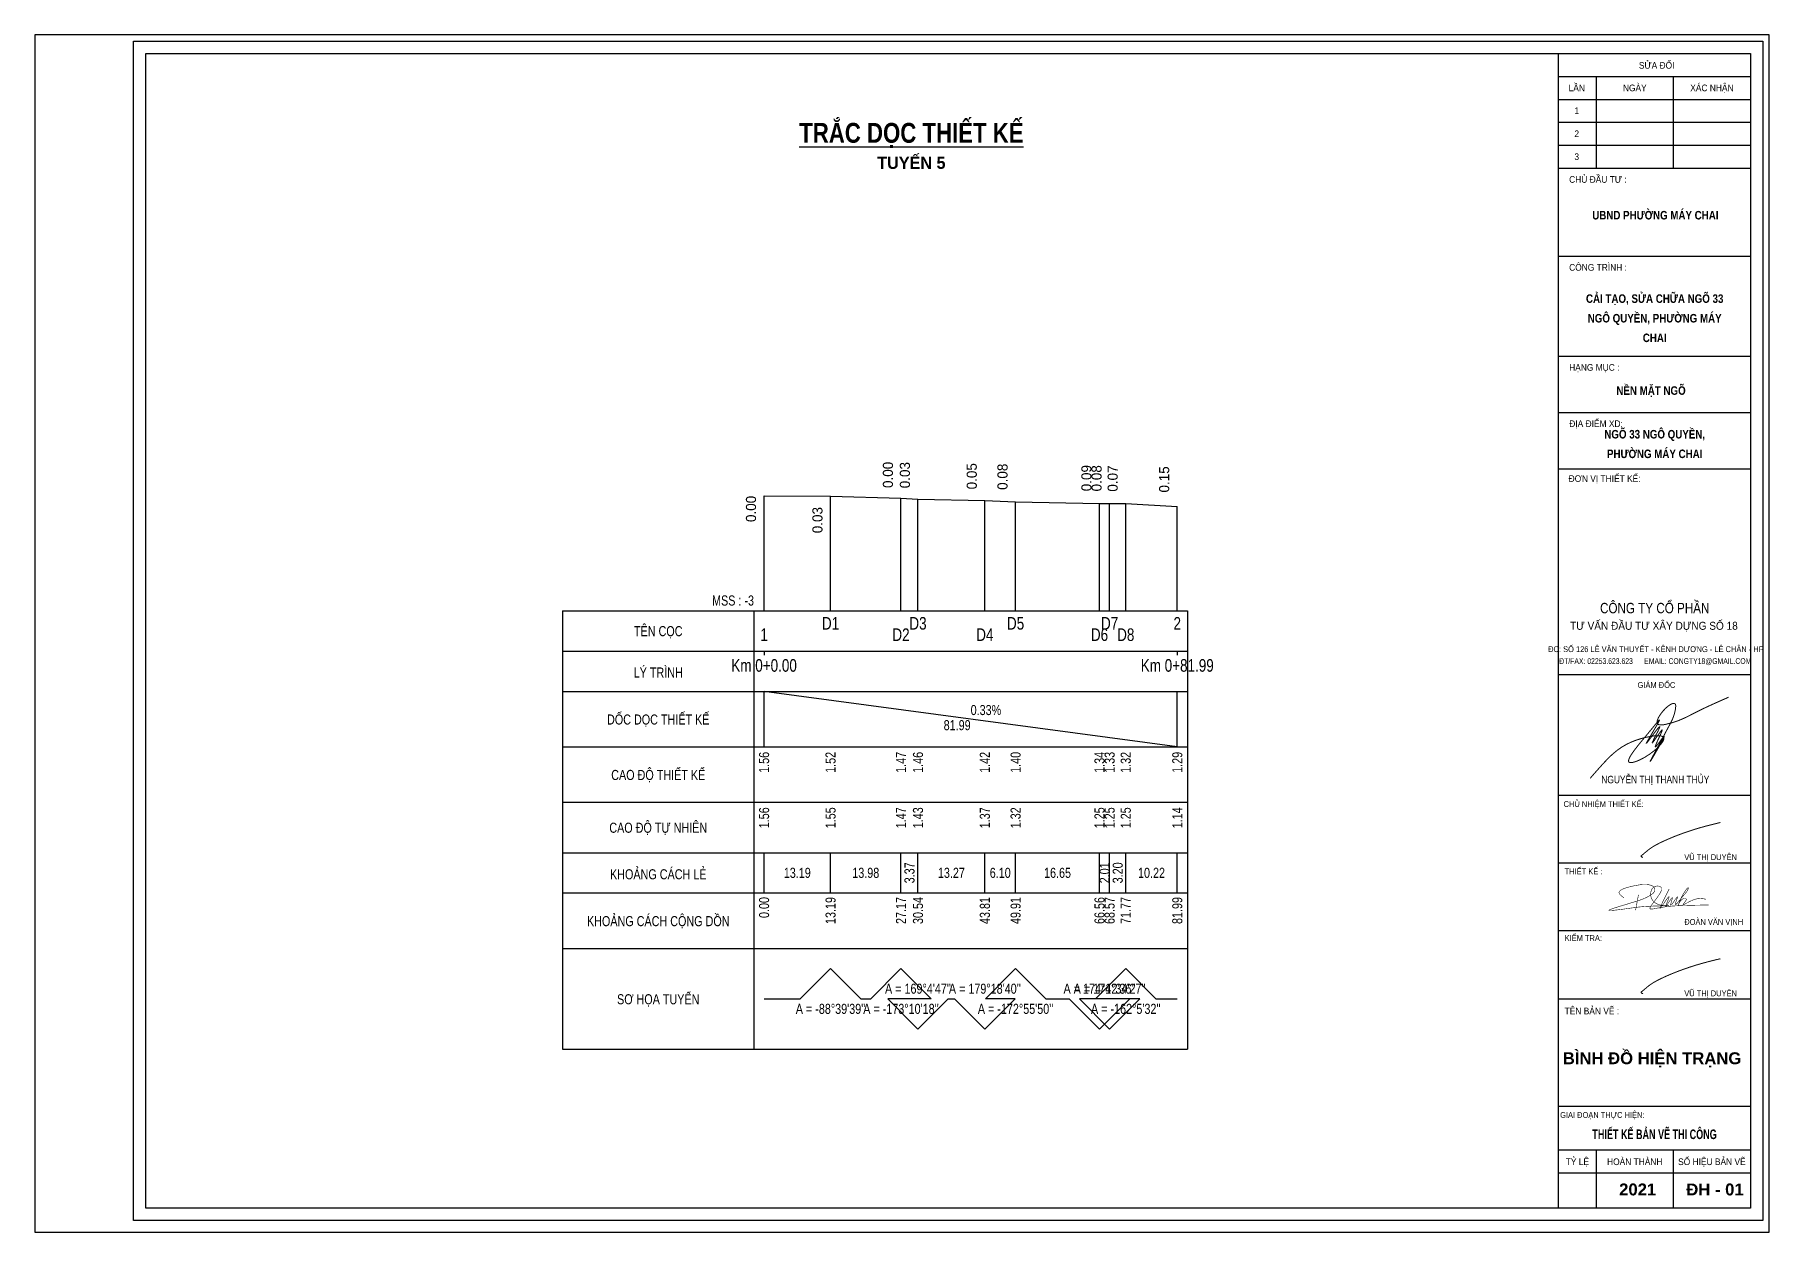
# Model space of a CAD drawing. Header units: inches. Extents: x -614 to 1013, y -2511 to 787.
# Drawn here: x 44.1 to 388.4, y -1285.6 to -1048 of the extents above; entities that cross this region are included whole.
import ezdxf
from ezdxf.enums import TextEntityAlignment as Align

# ---------------------------------------------------------------- set-up
doc = ezdxf.new("R2010")
doc.units = ezdxf.units.IN
doc.header["$MEASUREMENT"] = 0
for name, color, linetype in [('Bang TD tu nhien', 3, 'Continuous'), ('BT7-THAY', 7, 'Continuous'), ('DD Ranh dan trong 1 trai', 2, 'Continuous'), ('Duong dong trac doc tu nhien', 9, 'Continuous'), ('ENTTNTHIETKE1', 2, 'Continuous'), ('GHICHU', 7, 'Continuous'), ('KHUNGTEN', 5, 'Continuous'), ('T.bao', 6, 'Continuous'), ('thep', 2, 'Continuous'), ('Trac doc tu nhien', 3, 'Continuous'), ('TracDoc', 7, 'Continuous'), ('TXT', 5, 'Continuous')]:
    doc.layers.add(name, color=color, linetype=linetype)
for name, color, linetype, lineweight in [('ISO', 153, 'Continuous', 13), ('LC ISO', 160, 'Continuous', 13), ('LC Net dam 1', 30, 'Continuous', 30), ('LC Text2', 7, 'Continuous', 25)]:
    doc.layers.add(name, color=color, linetype=linetype, lineweight=lineweight)
doc.styles.add('BangTD', font='viet buddy.shx', dxfattribs={"width": 0.8})
doc.styles.add('LC 1', font='')
doc.styles.add('LC3', font='', dxfattribs={"width": 0.8})
doc.styles.add('style1', font='')
doc.styles.add('T2', font='', dxfattribs={"width": 0.8})
doc.styles.add('THANG2', font='')
doc.styles.add('VnAvantH-B', font='')
doc.styles.get('LC 1').set_extended_font_data('.VnAvantH', bold=True)
doc.styles.get('LC3').set_extended_font_data('.VnArialH', bold=True)
doc.styles.get('style1').set_extended_font_data('.VnAvantH')
doc.styles.get('T2').set_extended_font_data('.VnArialH')
doc.styles.get('THANG2').set_extended_font_data('.VnHelvetInsH', bold=True)
doc.styles.get('VnAvantH-B').set_extended_font_data('.VnAvantH', bold=True)

msp = doc.modelspace()

# ---------------------------------------------------------------- texts
at = {"layer": 'Bang TD tu nhien', "color": 3, "style": 'BangTD', "width": 0.8}
for s, p in [('TÊN CỌC', (167.88, -1166.33)), ('LÝ TRÌNH', (167.88, -1174.33)), ('DỐC DỌC THIẾT KẾ', (167.88, -1183.83)), ('CAO ĐỘ THIẾT KẾ', (167.88, -1194.83)), ('CAO ĐỘ TỰ NHIÊN', (167.88, -1205.33)), ('KHOẢNG CÁCH LẺ', (167.88, -1214.33)), ('KHOẢNG CÁCH CỘNG DỒN', (167.88, -1223.83)), ('SƠ HỌA TUYẾN', (167.88, -1239.33))]:
    msp.add_text(s, height=2, dxfattribs=at).set_placement(p, align=Align.MIDDLE)
at = {"layer": 'DD Ranh dan trong 1 trai', "color": 2}
for s, p in [('0.00', (215.05, -1137.98)), ('0.03', (218.42, -1138.03)), ('0.05', (231.69, -1138.25)), ('0.08', (237.79, -1138.35)), ('0.09', (254.44, -1138.63)), ('0.08', (256.45, -1138.66)), ('0.07', (259.65, -1138.71)), ('0.15', (269.87, -1138.88))]:
    msp.add_text(s, height=2, rotation=90, dxfattribs=at).set_placement(p, align=Align.BOTTOM_LEFT)
for s, p in [('0.00', (187.88, -1139.53)), ('0.03', (201.07, -1141.75))]:
    msp.add_text(s, height=2, rotation=90, dxfattribs=at).set_placement(p, align=Align.BOTTOM_RIGHT)
at = {"layer": 'GHICHU', "color": 0, "style": 'THANG2'}
for s, height, p in [('b×nh ®å hiÖn tr¹ng', 2.3651, (365.08, -1252.3)), ('2021', 2.365, (362.23, -1278.33)), ('®h - 01', 2.365, (377.57, -1278.33))]:
    msp.add_text(s, height=height, rotation=0, dxfattribs=at).set_placement(p, align=Align.CENTER)
at = {"layer": 'Trac doc tu nhien', "color": 3, "insert": (186.88, -1161.33), "char_height": 2, "attachment_point": 9, "style": 'BangTD'}
msp.add_mtext('MSS : -3', dxfattribs=at)
at = {"layer": 'TracDoc', "color": 5, "style": 'BangTD', "width": 0.8}
for s, p in [('1', (188.88, -1169.08)), ('D2', (216.05, -1169.08)), ('D4', (232.69, -1169.08)), ('D6', (255.44, -1169.08)), ('D8', (260.65, -1169.08))]:
    msp.add_text(s, height=2.5, dxfattribs=at).set_placement(p, align=Align.BOTTOM_CENTER)
for s, p in [('D1', (202.07, -1163.58)), ('D3', (219.42, -1163.58)), ('D5', (238.79, -1163.58)), ('D7', (257.45, -1163.58)), ('2', (270.87, -1163.58)), ('Km 0+0.00', (188.88, -1171.93)), ('Km 0+81.99', (270.87, -1171.93))]:
    msp.add_text(s, height=2.5, dxfattribs=at).set_placement(p, align=Align.TOP_CENTER)
at = {"layer": 'TracDoc', "color": 2, "style": 'BangTD', "width": 0.8}
msp.add_text('81.99', height=2, dxfattribs=at).set_placement((229.87, -1184.03), align=Align.TOP_RIGHT)
msp.add_text('0.33%', height=2, dxfattribs=at).set_placement((229.87, -1183.63), align=Align.BOTTOM_LEFT)
for s, p in [('1.56', (188.88, -1190.33)), ('1.52', (202.07, -1190.33)), ('1.47', (216.05, -1190.33)), ('1.46', (219.42, -1190.33)), ('1.42', (232.69, -1190.33)), ('1.40', (238.79, -1190.33)), ('1.34', (255.44, -1190.33)), ('1.33', (257.45, -1190.33)), ('1.32', (260.65, -1190.33)), ('1.29', (270.87, -1190.33))]:
    msp.add_text(s, height=2, rotation=90, dxfattribs=at).set_placement(p, align=Align.MIDDLE_RIGHT)
at = {"layer": 'TracDoc', "color": 3, "style": 'BangTD', "width": 0.8}
for s, p in [('1.56', (188.88, -1201.33)), ('1.55', (202.07, -1201.33)), ('1.47', (216.05, -1201.33)), ('1.43', (219.42, -1201.33)), ('1.37', (232.69, -1201.33)), ('1.32', (238.79, -1201.33)), ('1.25', (255.44, -1201.33)), ('1.25', (257.45, -1201.33)), ('1.25', (260.65, -1201.33)), ('1.14', (270.87, -1201.33)), ('0.00', (188.88, -1219.13)), ('13.19', (202.07, -1219.13)), ('27.17', (216.05, -1219.13)), ('30.54', (219.42, -1219.13)), ('43.81', (232.69, -1219.13)), ('49.91', (238.79, -1219.13)), ('66.56', (255.44, -1219.13)), ('68.57', (257.45, -1219.13)), ('71.77', (260.65, -1219.13)), ('81.99', (270.87, -1219.13))]:
    msp.add_text(s, height=2, rotation=90, dxfattribs=at).set_placement(p, align=Align.MIDDLE_RIGHT)
for s, p in [('13.19', (195.47, -1214.33)), ('13.98', (209.06, -1214.33)), ('13.27', (226.05, -1214.33)), ('6.10', (235.74, -1214.33)), ('16.65', (247.11, -1214.33)), ('10.22', (265.76, -1214.33))]:
    msp.add_text(s, height=2, dxfattribs=at).set_placement(p, align=Align.MIDDLE_CENTER)
for s, p in [('3.37', (217.73, -1214.33)), ('2.01', (256.44, -1214.33)), ('3.20', (259.05, -1214.33))]:
    msp.add_text(s, height=2, rotation=90, dxfattribs=at).set_placement(p, align=Align.MIDDLE_CENTER)
at = {"layer": 'TracDoc', "color": 1, "char_height": 2, "attachment_point": 5, "style": 'BangTD'}
for s, insert in [("A = 169°4'47''", (219.42, -1237.33)), ("A = 179°18'40''", (232.69, -1237.33)), ("A = 174°42'36''", (255.44, -1237.33)), ("A = 171°34'27''", (257.45, -1237.33)), ("A = -88°39'39''", (202.07, -1241.33)), ("A = -173°10'18''", (216.05, -1241.33)), ("A = -172°55'50''", (238.79, -1241.33)), ("A = -162°5'32''", (260.65, -1241.33))]:
    msp.add_mtext(s, dxfattribs=dict(at, insert=insert))

# ---------------------------------------------------------------- blocks, each defined once
blk = doc.blocks.new('chu ki Miss Duyen')
at = {"layer": 'ISO', "ltscale": 2, "const_width": 40}
blk.add_lwpolyline([(843, 225), (838, 225), (836, 225), (834, 225), (832, 225), (830, 226), (828, 226), (827, 226), (826, 226), (825, 226), (824, 226), (823, 226), (821, 226), (820, 227), (819, 227), (818, 227), (817, 227), (816, 227), (815, 227), (814, 227), (813, 228), (812, 228), (810, 228), (809, 228), (808, 228), (807, 229), (806, 229), (805, 229), (804, 229), (803, 230), (801, 230), (800, 230), (799, 230), (798, 231), (797, 231), (795, 231), (794, 232), (793, 232), (792, 232), (791, 233), (789, 233), (788, 233), (787, 234), (786, 234), (785, 235), (783, 235), (782, 235), (781, 236), (780, 236), (779, 237), (778, 237), (777, 238), (776, 238), (776, 238), (775, 238), (775, 239), (774, 239), (774, 239), (773, 239), (773, 240), (772, 240), (771, 240), (771, 240), (770, 241), (770, 241), (769, 241), (769, 242), (768, 242), (768, 242), (767, 242), (767, 243), (766, 243), (766, 243), (765, 244), (765, 244), (765, 244), (764, 245), (764, 245), (763, 245), (763, 246), (762, 246), (762, 246), (762, 247), (761, 247), (761, 247), (760, 248), (760, 248), (760, 248), (759, 249), (759, 249), (759, 249), (758, 250), (758, 250), (758, 250), (758, 251), (757, 251), (757, 251), (757, 252), (756, 252), (756, 253), (756, 253), (756, 253), (756, 254), (755, 254), (755, 255), (755, 255), (755, 255), (755, 256), (755, 256), (754, 257), (754, 257), (754, 257), (754, 258), (754, 258), (754, 259), (754, 259), (754, 260), (754, 260), (754, 260), (754, 261), (754, 261), (754, 262), (754, 262), (754, 263), (754, 263), (754, 263), (754, 264), (754, 264), (754, 265), (754, 265), (754, 266), (754, 266), (754, 267), (754, 267), (755, 268), (755, 268), (755, 269), (755, 269), (755, 270), (755, 270), (755, 270), (756, 271), (756, 271), (756, 272), (756, 272), (756, 273), (757, 273), (757, 274), (757, 274), (757, 275), (758, 275), (758, 276), (758, 276), (758, 277), (759, 277), (759, 278), (759, 278), (759, 279), (760, 279), (760, 280), (760, 280), (761, 281), (761, 281), (761, 282), (762, 282), (762, 283), (762, 283), (763, 284), (763, 284), (763, 285), (764, 285), (764, 286), (764, 286), (765, 287), (766, 288), (767, 289), (767, 290), (768, 291), (769, 293), (770, 294), (771, 295), (771, 296), (772, 297), (773, 298), (774, 299), (775, 300), (776, 301), (777, 302), (778, 303), (778, 304), (780, 306), (781, 307), (782, 308), (783, 309), (784, 310), (785, 311), (786, 312), (786, 312), (787, 313), (788, 314), (789, 315), (790, 316), (791, 317), (792, 318), (792, 319), (793, 320), (794, 321), (795, 322), (796, 323), (797, 324), (797, 324), (798, 325), (799, 326), (800, 327), (801, 328), (801, 329), (802, 330), (803, 330), (804, 331), (805, 332), (805, 333), (806, 334), (807, 335), (808, 336), (808, 336), (809, 337), (810, 338), (811, 339), (811, 340), (812, 340), (813, 341), (814, 343), (816, 344), (817, 346), (819, 348), (820, 349), (822, 351), (823, 352), (824, 354), (826, 355), (827, 357), (829, 358), (830, 360), (831, 361), (834, 364), (840, 370), (842, 372), (845, 376), (848, 379), (851, 382), (853, 386), (856, 389), (859, 392), (862, 395), (865, 398), (867, 401), (870, 404), (873, 407), (876, 411), (879, 414), (882, 417), (885, 420), (887, 423), (890, 427), (893, 430), (896, 433), (899, 436), (902, 440), (905, 443), (908, 446), (911, 449), (914, 453), (917, 456), (920, 459), (923, 462), (926, 466), (928, 469), (931, 472), (934, 476), (937, 479), (940, 482), (943, 486), (946, 489), (949, 492), (953, 495), (956, 499), (959, 502), (962, 505), (965, 509), (968, 512), (971, 515), (974, 519), (977, 522), (980, 525), (983, 529), (986, 532), (989, 535), (992, 538), (996, 542), (999, 545), (1002, 548), (1005, 552), (1008, 555), (1011, 558), (1014, 561), (1017, 565), (1021, 568), (1024, 571), (1027, 574), (1030, 578), (1033, 581), (1036, 584), (1040, 587), (1043, 591), (1046, 594), (1049, 596), (1052, 600), (1056, 603), (1059, 606), (1062, 610), (1065, 613), (1069, 616), (1072, 619), (1075, 622), (1078, 625), (1082, 628), (1085, 631), (1088, 634), (1091, 637), (1095, 640), (1098, 643), (1101, 646), (1105, 649), (1108, 652), (1111, 655), (1114, 658), (1118, 661), (1121, 664), (1124, 667), (1128, 670), (1131, 673), (1134, 676), (1138, 679), (1141, 682), (1144, 685), (1148, 688), (1151, 691), (1154, 694), (1158, 697), (1161, 700), (1165, 702), (1168, 705), (1171, 708), (1175, 711), (1178, 714), (1182, 717), (1185, 720), (1188, 722), (1192, 725), (1195, 728), (1199, 731), (1202, 734), (1205, 736), (1209, 739), (1212, 742), (1216, 745), (1219, 747), (1223, 750), (1226, 753), (1229, 756), (1233, 758), (1236, 761), (1240, 764), (1243, 767), (1247, 769), (1250, 772), (1254, 775), (1257, 777), (1261, 780), (1264, 783), (1268, 785), (1271, 788), (1275, 791), (1278, 793), (1282, 796), (1285, 799), (1289, 801), (1292, 804), (1296, 807), (1299, 809), (1303, 812), (1306, 815), (1310, 817), (1313, 820), (1317, 822), (1320, 825), (1324, 828), (1327, 830), (1331, 833), (1335, 835), (1338, 838), (1342, 840), (1345, 843), (1349, 846), (1352, 848), (1356, 851), (1360, 853), (1363, 856), (1367, 858), (1370, 861), (1374, 863), (1377, 866), (1381, 868), (1385, 871), (1392, 876), (1399, 881), (1406, 886), (1413, 891), (1421, 896), (1428, 901), (1435, 906), (1442, 911), (1447, 915), (1457, 921), (1464, 926), (1471, 931), (1479, 936), (1486, 941), (1493, 946), (1501, 950), (1508, 955), (1515, 960), (1523, 965), (1530, 970), (1537, 975), (1545, 980), (1552, 984), (1559, 989), (1567, 994), (1574, 999), (1582, 1004), (1589, 1008), (1596, 1013), (1604, 1018), (1611, 1023), (1619, 1028), (1626, 1032), (1634, 1037), (1641, 1042), (1648, 1046), (1656, 1051), (1663, 1056), (1671, 1061), (1678, 1065), (1686, 1070), (1693, 1075), (1701, 1079), (1708, 1084), (1716, 1089), (1723, 1093), (1731, 1098), (1738, 1103), (1746, 1107), (1753, 1112), (1761, 1116), (1769, 1121), (1776, 1126), (1784, 1130), (1791, 1135), (1799, 1139), (1806, 1144), (1814, 1148), (1822, 1153), (1829, 1158), (1837, 1162), (1844, 1167), (1852, 1171), (1860, 1176), (1867, 1180), (1875, 1185), (1882, 1189), (1890, 1194), (1898, 1198), (1905, 1203), (1913, 1207), (1921, 1212), (1928, 1216), (1936, 1220), (1943, 1225), (1951, 1229), (1959, 1234), (1964, 1237), (1974, 1243), (1982, 1247), (1989, 1251), (1997, 1256), (2005, 1260), (2012, 1265), (2020, 1269), (2028, 1273), (2036, 1278), (2043, 1282), (2051, 1286), (2059, 1291), (2066, 1295), (2074, 1299), (2082, 1304), (2089, 1308), (2097, 1312), (2105, 1317), (2113, 1321), (2120, 1325), (2128, 1330), (2136, 1334), (2144, 1338), (2151, 1342), (2159, 1347), (2167, 1351), (2175, 1355), (2182, 1359), (2190, 1364), (2198, 1368), (2206, 1372), (2213, 1376), (2221, 1381), (2229, 1385), (2237, 1389), (2244, 1393), (2252, 1397), (2260, 1402), (2268, 1406), (2276, 1410), (2283, 1414), (2291, 1418), (2299, 1422), (2307, 1426), (2315, 1431), (2322, 1435), (2330, 1439), (2338, 1443), (2346, 1447), (2354, 1451), (2361, 1455), (2369, 1459), (2377, 1464), (2385, 1468), (2393, 1472), (2401, 1476), (2408, 1480), (2416, 1484), (2424, 1488), (2432, 1492), (2440, 1496), (2448, 1500), (2456, 1504), (2463, 1508), (2471, 1512), (2479, 1516), (2487, 1520), (2495, 1524), (2503, 1528), (2511, 1532), (2519, 1536), (2526, 1540), (2534, 1544), (2542, 1548), (2550, 1552), (2558, 1556), (2566, 1560), (2574, 1564), (2582, 1568), (2590, 1572), (2598, 1575), (2606, 1579), (2613, 1583), (2621, 1587), (2629, 1591), (2637, 1595), (2645, 1599), (2653, 1603), (2661, 1607), (2669, 1610), (2677, 1614), (2685, 1618), (2693, 1622), (2701, 1626), (2709, 1630), (2717, 1633), (2725, 1637), (2733, 1641), (2741, 1645), (2749, 1649), (2756, 1652), (2764, 1656), (2772, 1660), (2780, 1664), (2788, 1668), (2796, 1671), (2804, 1675), (2812, 1679), (2820, 1683), (2828, 1686), (2836, 1690), (2844, 1694), (2852, 1698), (2860, 1701), (2868, 1705), (2876, 1709), (2884, 1712), (2892, 1716), (2900, 1720), (2908, 1723), (2916, 1727), (2925, 1731), (2933, 1734), (2941, 1738), (2949, 1742), (2957, 1745), (2965, 1749), (2973, 1753), (2981, 1756), (2989, 1760), (2997, 1763), (3005, 1767), (3013, 1771), (3021, 1774), (3029, 1778), (3037, 1781), (3045, 1785), (3053, 1789), (3061, 1792), (3069, 1796), (3078, 1799), (3086, 1803), (3094, 1806), (3102, 1810), (3110, 1813), (3118, 1817), (3126, 1820), (3134, 1824), (3142, 1827), (3150, 1831), (3156, 1833), (3167, 1838), (3175, 1841), (3183, 1845), (3191, 1848), (3199, 1852), (3207, 1855), (3215, 1859), (3223, 1862), (3232, 1866), (3240, 1869), (3248, 1873), (3256, 1876), (3264, 1879), (3272, 1883), (3280, 1886), (3288, 1890), (3297, 1893), (3305, 1896), (3313, 1900), (3321, 1903), (3329, 1907), (3337, 1910), (3345, 1913), (3354, 1917), (3362, 1920), (3370, 1923), (3378, 1927), (3386, 1930), (3394, 1933), (3403, 1937), (3411, 1940), (3419, 1944), (3427, 1947), (3435, 1950), (3452, 1957), (3468, 1963), (3484, 1970), (3501, 1977), (3517, 1983), (3534, 1990), (3550, 1996), (3566, 2003), (3583, 2009), (3599, 2016), (3616, 2022), (3632, 2029), (3648, 2035), (3665, 2042), (3681, 2048), (3698, 2055), (3714, 2061), (3731, 2068), (3747, 2074), (3763, 2081), (3780, 2087), (3796, 2093), (3813, 2100), (3828, 2106)], dxfattribs=at)
blk = doc.blocks.new('doan van vinh')
at = {"layer": 'LC ISO', "const_width": 30}
for points in [[(-1826, 454), (-1884, 496), (-1940, 539), (-1991, 580), (-2035, 621), (-2054, 641), (-2069, 661), (-2082, 681), (-2094, 703), (-2098, 718), (-2101, 737), (-2100, 755), (-2097, 773), (-2090, 790), (-2080, 807), (-2067, 823), (-2052, 840), (-2034, 855), (-2013, 871), (-1991, 886), (-1966, 901), (-1911, 929), (-1850, 956), (-1782, 981), (-1710, 1005), (-1635, 1028), (-1557, 1049), (-1400, 1087), (-1322, 1104), (-1246, 1120), (-1179, 1133), (-1106, 1147), (-1041, 1158), (-980, 1168), (-921, 1177), (-863, 1183), (-750, 1191), (-694, 1193), (-636, 1192), (-577, 1189), (-541, 1186), (-453, 1176), (-390, 1164), (-329, 1147), (-300, 1137), (-272, 1124), (-245, 1109), (-221, 1092), (-198, 1073), (-177, 1052), (-162, 1032), (-143, 1001), (-131, 972), (-122, 943), (-117, 912), (-115, 883), (-116, 868), (-126, 826), (-137, 799), (-152, 774), (-169, 750), (-190, 727), (-237, 684), (-289, 645), (-344, 608), (-397, 575), (-449, 543), (-501, 514), (-603, 462), (-706, 415), (-813, 372), (-869, 351), (-927, 330), (-988, 309), (-1076, 280), (-1119, 267), (-1189, 244), (-1262, 222), (-1337, 199), (-1492, 151), (-1809, 56), (-1964, 9), (-2039, -14), (-2112, -36), (-2182, -58), (-2250, -79), (-2313, -99), (-2373, -118), (-2428, -137), (-2478, -154), (-2523, -171), (-2562, -186), (-2595, -199), (-2622, -212), (-2641, -223), (-2652, -232), (-2656, -239), (-2655, -243), (-2651, -245), (-2645, -247), (-2638, -249), (-2616, -251), (-2586, -252), (-2549, -251), (-2506, -249), (-2456, -245), (-2402, -240), (-2342, -234), (-2278, -227), (-2211, -220), (-2141, -211), (-2068, -202), (-1917, -183), (-1764, -162), (-1612, -141), (-1539, -131), (-1467, -121), (-1394, -111), (-1334, -103), (-1272, -95), (-1213, -87), (-1101, -72), (-994, -60), (-891, -48), (-786, -39), (-677, -30), (-619, -26), (-560, -22), (-497, -19), (-432, -16), (-363, -13), (-290, -10), (-173, -5), (-131, -4), (-44, -1), (44, 1), (221, 6), (306, 8), (386, 10), (459, 11), (493, 12), (524, 13), (553, 13), (579, 14), (602, 14), (622, 15), (638, 15), (651, 15), (659, 15), (664, 15), (664, 15), (660, 15), (655, 15), (637, 14), (619, 14), (597, 14), (572, 14), (543, 14), (512, 15), (478, 16), (407, 20), (331, 27), (244, 40), (182, 54), (113, 73), (47, 97), (-14, 126), (-71, 158), (-123, 195), (-171, 235), (-213, 279), (-250, 327), (-281, 378), (-307, 432), (-326, 490), (-343, 574), (-347, 614), (-347, 680), (-340, 746), (-326, 811), (-306, 873), (-293, 903), (-278, 931), (-261, 958), (-243, 983), (-222, 1006), (-200, 1027), (-176, 1046), (-150, 1062), (-123, 1075), (-92, 1086), (-61, 1094), (-29, 1099), (4, 1102), (36, 1103), (68, 1101), (98, 1097), (127, 1091), (153, 1083), (169, 1077), (196, 1063), (213, 1050), (227, 1035), (239, 1020), (247, 1002), (253, 984), (256, 964), (257, 942), (255, 920), (252, 896), (246, 872), (238, 846), (228, 819), (202, 763), (171, 703), (133, 641), (91, 576), (45, 509), (-4, 441), (-109, 301), (-229, 144), (-268, 92), (-316, 25), (-337, -6), (-355, -36), (-370, -63), (-381, -88), (-388, -111), (-390, -130), (-387, -146), (-382, -155), (-364, -167), (-344, -172), (-319, -174), (-291, -173), (-259, -170), (-224, -166), (-73, -138), (3, -123), (76, -109), (148, -97), (217, -85), (284, -74), (413, -55), (535, -38), (653, -25), (766, -14), (876, -5), (984, 3), (1198, 14), (1364, 20), (1527, 25), (1641, 29), (1875, 35), (2116, 41), (2361, 47), (2860, 57)], [(680, 940), (620, 821), (561, 704), (503, 589), (447, 478), (421, 424), (395, 372), (370, 322), (346, 273), (323, 226), (302, 181), (282, 139), (263, 99), (245, 61), (230, 27), (216, -5), (203, -34), (193, -59), (184, -81), (178, -100), (174, -114), (172, -125), (172, -132), (175, -134), (180, -133), (184, -130), (188, -126), (193, -121), (198, -115), (205, -108), (212, -99), (220, -89), (224, -84), (237, -66), (247, -52), (269, -22), (293, 12), (318, 49), (345, 88), (373, 130), (431, 215), (489, 299), (517, 339), (545, 377), (570, 412), (594, 444), (616, 471), (626, 484), (635, 494), (643, 504), (651, 512), (658, 518), (664, 523), (669, 527), (674, 528), (677, 528), (679, 525), (680, 521), (680, 514), (679, 506), (677, 496), (674, 483), (669, 469), (664, 454), (659, 436), (645, 398), (629, 356), (611, 311), (593, 265), (556, 172), (538, 128), (522, 87), (515, 68), (509, 50), (503, 34), (498, 19), (494, 6), (491, -5), (489, -14), (488, -21), (488, -26), (490, -28), (491, -28), (497, -25), (502, -19), (509, -11), (517, -2), (526, 10), (535, 24), (546, 39), (558, 56), (570, 74), (596, 113), (624, 155), (682, 244), (712, 288), (740, 329), (767, 368), (779, 385), (791, 401), (802, 415), (813, 428), (822, 439), (831, 447), (838, 454), (845, 458), (850, 459), (854, 458), (856, 455), (857, 447), (856, 437), (855, 425), (852, 410), (848, 394), (844, 376), (839, 356), (826, 313), (813, 267), (799, 221), (786, 175), (775, 133), (770, 114), (766, 97), (763, 81), (761, 68), (761, 57), (761, 48), (763, 43), (767, 40), (772, 40), (778, 43), (785, 49), (794, 57), (804, 67), (815, 79), (826, 93), (839, 108), (852, 125), (866, 144), (895, 183), (925, 226), (987, 315), (1017, 358), (1045, 399), (1059, 418), (1072, 435), (1084, 452), (1095, 466), (1105, 479), (1115, 491), (1123, 500), (1130, 506), (1135, 511), (1140, 513), (1142, 512), (1144, 508), (1144, 501), (1142, 492), (1140, 480), (1136, 467), (1131, 451), (1126, 434), (1120, 416), (1113, 396), (1098, 354), (1082, 309), (1066, 264), (1051, 221), (1037, 180), (1032, 162), (1027, 144), (1023, 129), (1021, 115), (1019, 100), (1019, 94), (1020, 87), (1022, 82), (1026, 79), (1030, 79), (1036, 80), (1043, 83), (1051, 88), (1060, 94), (1069, 102), (1080, 111), (1091, 122), (1103, 134), (1129, 162), (1157, 194), (1186, 229), (1218, 266), (1283, 346), (1348, 428), (1380, 468), (1411, 506), (1451, 554), (1467, 573), (1492, 602), (1515, 629), (1560, 678), (1582, 703), (1624, 754), (1644, 781), (1664, 810), (1683, 841), (1701, 875), (1711, 897), (1730, 948), (1735, 965), (1739, 980), (1741, 990), (1741, 1002), (1740, 1009), (1737, 1013), (1732, 1014), (1727, 1013), (1719, 1009), (1711, 1003), (1701, 995), (1691, 985), (1679, 973), (1666, 959), (1653, 943), (1639, 926), (1625, 908), (1609, 888), (1578, 844), (1545, 797), (1512, 747), (1480, 695), (1459, 660), (1419, 589), (1391, 536), (1364, 483), (1340, 432), (1317, 382), (1295, 334), (1276, 288), (1258, 244), (1242, 204), (1228, 167), (1216, 133), (1206, 104), (1198, 79), (1194, 69), (1192, 59), (1189, 51), (1187, 45), (1186, 40), (1185, 36), (1185, 34), (1185, 33), (1185, 34), (1187, 37), (1189, 44), (1190, 48), (1193, 56), (1197, 65), (1200, 76), (1205, 88), (1216, 116), (1229, 147), (1245, 181), (1264, 216), (1286, 252), (1311, 286), (1339, 319), (1371, 348), (1388, 361), (1406, 374), (1425, 384), (1450, 396), (1465, 401), (1487, 407), (1508, 412), (1529, 414), (1549, 415), (1569, 415), (1586, 412), (1601, 407), (1613, 401), (1623, 392), (1628, 383), (1631, 371), (1630, 358), (1627, 343), (1621, 327), (1613, 310), (1603, 293), (1592, 275), (1566, 238), (1538, 201), (1510, 166), (1497, 150), (1485, 135), (1474, 121), (1465, 109), (1456, 93), (1453, 89), (1451, 82), (1451, 77), (1453, 74), (1457, 72), (1463, 72), (1471, 74), (1481, 76), (1492, 81), (1505, 86), (1519, 92), (1535, 100), (1552, 108), (1590, 127), (1631, 149), (1676, 173), (1723, 198), (1771, 223), (1869, 272), (1914, 293), (1964, 315), (2009, 333), (2053, 349), (2095, 363), (2136, 375), (2176, 385), (2214, 393), (2252, 399), (2288, 404), (2323, 408), (2358, 410), (2391, 411), (2424, 411), (2487, 408), (2549, 402), (2608, 393), (2725, 371)], [(-1022, 624), (-1037, 546), (-1051, 468), (-1066, 391), (-1081, 313), (-1096, 235), (-1110, 157), (-1125, 79), (-1140, 1), (-1155, -76), (-1170, -154), (-1184, -232)]]:
    blk.add_lwpolyline(points, dxfattribs=at)
blk = doc.blocks.new('nguyen thi thanh thuy')
at = {"layer": 'ISO', "ltscale": 2, "const_width": 40}
blk.add_lwpolyline([(-2685, -1690, -0.006388), (-2178, -1117, -0.008557), (-1977, -905, -0.017087), (-1770, -708, -0.102087), (-833, -161, -0.039833), (-270, -16, -0.020512), (-90, 8, -0.044497), (98, 9, -0.05587), (182, -8, -0.113633), (236, -42, -0.176433), (258, -92, -0.077033), (254, -135, -0.069534), (223, -210, -0.038569), (166, -296, -0.030368), (57, -421, -0.082382), (-675, -942, -0.035158), (-905, -1035, -0.04441), (-1026, -1062, -0.066948), (-1091, -1062, -0.143409), (-1132, -1043, -0.176131), (-1149, -1007, -0.069024), (-1148, -973, -0.059887), (-1131, -911, -0.036714), (-1079, -807, -0.019023), (-1000, -683, -0.011006), (-898, -542, -0.01042), (-645, -222, 0.001355), (-76, 463, -0.031231), (69, 631, -0.180623), (82, 640, -0.602198), (84, 631, -0.055981), (56, 570, -0.010846), (-28, 418, 0.000464), (-371, -161, 0.02324), (-439, -286, 1.627113), (-437, -292, 0.049833), (-397, -245, 0.005496), (-91, 162, -0.011697), (26, 311, -0.051381), (82, 370, -0.288592), (95, 376, -0.379106), (97, 362, -0.040394), (80, 315, -0.015043), (4, 153, 0.026859), (-200, -261, 0.160173), (-204, -278, 0.62441), (-195, -273, 0.034188), (-141, -204, -0.015387), (148, 200, -0.034245), (183, 240, -0.377171), (195, 246, -0.275743), (195, 230, -0.039705), (162, 143, -0.007154), (29, -150, 0.010269), (-53, -335, 0.059207), (-81, -418, 0.494242), (-78, -431, 0.209425), (-61, -421, 0.031522), (-22, -378, 0.012151), (92, -232, -0.015412), (249, -26, -0.066877), (274, -2, -1.012313), (279, -8, -0.055225), (269, -38, -0.019501), (211, -159, -0.008968), (2, -538, -0.00525), (-207, -898, -0.041875), (-284, -1018, -0.365695), (-264, -970, -0.007459), (-39, -543, 0.000828), (491, 447, 0.016244), (598, 659, 0.05881), (711, 1009, 0.039413), (734, 1174, 0.060004), (730, 1242, 0.240646), (692, 1298, 0.134453), (647, 1305, 0.071372), (590, 1291, 0.040684), (523, 1258, 0.056501), (335, 1112, 0.071752), (65, 772, 0.045704), (5, 642, 0.058573), (-12, 565, 0.116475), (-5, 505, 0.165912), (30, 466, 0.096245), (88, 446, 0.048338), (165, 443, 0.036618), (301, 460, 0.062636), (1097, 724, 0.01049), (1469, 913, -0.006081), (1725, 1041, -0.007252), (2275, 1297, -0.003845), (2852, 1552)], format="xyb", dxfattribs=at)
blk = doc.blocks.new('khung vpn')
at = {"layer": 'Defpoints'}
for p, q in [((52556.46, -4195.446), (52498.758, -4195.446)), ((52498.758, -4195.446), (52498.758, -4235.276)), ((52556.46, -4235.276), (52556.46, -4195.446)), ((52498.758, -4235.276), (52556.46, -4235.276))]:
    blk.add_line(p, q, dxfattribs=at)
at = {"layer": 'KHUNGTEN'}
blk.add_lwpolyline([(52556.243, -4234.885), (52502.048, -4234.885), (52502.048, -4195.662), (52556.243, -4195.662)], close=True, dxfattribs=at)
at = {"layer": 'T.bao'}
for p, q in [((52549.443, -4196.835), (52555.832, -4196.835)), ((52550.703, -4196.835), (52550.703, -4199.885)), ((52553.267, -4196.835), (52553.267, -4199.885)), ((52549.443, -4197.598), (52555.832, -4197.598)), ((52549.443, -4198.36), (52555.832, -4198.36)), ((52549.443, -4199.123), (52555.832, -4199.123)), ((52549.443, -4222.987), (52555.832, -4222.987)), ((52549.443, -4225.241), (52555.832, -4225.241)), ((52549.443, -4227.516), (52555.832, -4227.516)), ((52549.443, -4232.534), (52555.832, -4232.534)), ((52550.703, -4232.534), (52550.703, -4234.474)), ((52553.267, -4232.534), (52553.267, -4234.474)), ((52549.443, -4233.296), (52555.832, -4233.296))]:
    blk.add_line(p, q, dxfattribs=at)
at = {"layer": 'thep'}
for p, q in [((52549.443, -4199.885), (52555.832, -4199.885)), ((52549.443, -4202.81), (52555.832, -4202.81)), ((52549.443, -4206.138), (52555.832, -4206.138)), ((52549.443, -4208.009), (52555.832, -4208.009)), ((52549.443, -4209.881), (52555.832, -4209.881)), ((52549.443, -4216.721), (52555.832, -4216.721)), ((52549.443, -4220.741), (52555.832, -4220.741)), ((52549.443, -4231.083), (52555.832, -4231.083))]:
    blk.add_line(p, q, dxfattribs=at)
for points in [[(52555.832, -4234.474), (52502.459, -4234.474), (52502.459, -4196.073), (52555.832, -4196.073)], [(52555.832, -4196.073), (52555.832, -4234.474), (52549.443, -4234.474), (52549.443, -4196.073)]]:
    blk.add_lwpolyline(points, close=True, dxfattribs=at)
at = {"layer": 'TXT', "linetype": 'Continuous'}
blk.add_line((52555.832, -4196.073), (52555.832, -4234.474), dxfattribs=at)
at = {"layer": 'ISO', "xscale": 0.0007999999999999995, "yscale": 0.0007999999999999995, "zscale": 0.0007999999999999995, "rotation": 352.0676215534355}
for p in [(52551.569, -4222.893), (52551.569, -4227.423)]:
    blk.add_blockref('chu ki Miss Duyen', p, dxfattribs=at)
at = {"layer": 'LC Net dam 1'}
for name, p, xscale, yscale, zscale in [('nguyen thi thanh thuy', (52552.735, -4218.771), 0.0008320000000000002, 0.0008320000000000002, 0.0008320000000000002), ('doan van vinh', (52552.721, -4224.423), 0.0006, 0.0006, 0.0006)]:
    blk.add_blockref(name, p, dxfattribs=dict(at, xscale=xscale, yscale=yscale, zscale=zscale))
at = {"layer": 'BT7-THAY', "linetype": 'ByBlock', "style": 'VnAvantH-B'}
for s, height, width, p in [('ubnd ph\xadêng M¸Y CHAI', 0.28512, 0.85, (52552.67, -4201.592)), ('nÒn mÆt ngâ', 0.28512, 0.85, (52552.525, -4207.424)), ('thiÕt kÕ b¶n vÏ thi c«ng', 0.32076, 0.7, (52552.643, -4232.177))]:
    blk.add_text(s, height=height, dxfattribs=dict(at, width=width)).set_placement(p, align=Align.CENTER)
at = {"layer": 'BT7-THAY', "char_height": 0.28512, "attachment_point": 2, "line_spacing_factor": 1.372151, "style": 'VnAvantH-B'}
for s, insert, width in [('{\\W0.85;c¶i t¹o, SöA CH÷A NGâ 33 NG¤ QUYÒN, PH¦êNG M¸Y CHAI}', (52552.647, -4204.081), 5.29926), ('{\\W0.85;NGâ 33 NG¤ QUYÒN, PH¦êNG M¸Y CHAI}', (52552.647, -4208.591), 3.40303)]:
    blk.add_mtext(s, dxfattribs=dict(at, insert=insert, width=width))
at = {"layer": 'TXT', "linetype": 'Continuous'}
for s, height, style, width, p in [('söa ®æi', 0.2218, 'T2', 0.9, (52552.713, -4196.577)), ('lÇn', 0.2218, 'T2', 0.9, (52550.054, -4197.326)), ('ngµy', 0.2218, 'T2', 0.9, (52551.985, -4197.326)), ('x¸c nhËn', 0.2218, 'T2', 0.9, (52554.55, -4197.326)), ('1', 0.222, 'T2', 0.9, (52550.054, -4198.089)), ('2', 0.222, 'T2', 0.9, (52550.054, -4198.851)), ('3', 0.222, 'T2', 0.9, (52550.054, -4199.614)), ('c«ng ty cæ phÇn', 0.34658, 'T2', 0.8, (52552.648, -4214.689)), ('®c: sè 126 lª v¨n thuyÕt - kªnh d\xad¬ng - lª ch©n - hp', 0.19408, 'T2', 0.8, (52552.689, -4215.98)), ('§T/fax: 02253.623.623      Email: Congty18@gmail.com', 0.19408, 'style1', 0.7, (52552.666, -4216.376)), ('nguyÔn thÞ thanh thñy', 0.24954, 'T2', 0.8, (52552.668, -4220.343)), ('giai ®o¹n thùc hiÖn:', 0.19408, 'T2', 0.8, (52550.904, -4231.471)), ('tû lÖ', 0.2218, 'T2', 0.9, (52550.076, -4233.041)), ('hoµn thµnh', 0.2218, 'T2', 0.9, (52551.985, -4233.041)), ('sè hiÖu b¶n vÏ', 0.22181, 'T2', 0.9, (52554.55, -4233.041))]:
    blk.add_text(s, height=height, dxfattribs=dict(at, style=style, width=width)).set_placement(p, align=Align.CENTER)
at = {"layer": 'TXT', "linetype": 'Continuous', "style": 'T2'}
for s, height, width, p in [('chñ ®Çu t\xad :', 0.22181, 0.9, (52549.802, -4200.371)), ('c«ng tr×nh :', 0.22181, 0.9, (52549.802, -4203.296)), ('h¹ng môc :', 0.2218, 0.9, (52549.802, -4206.623)), ('®Þa ®iÓm xd:', 0.22181, 0.9, (52549.806, -4208.494)), ('®¬n vÞ thiÕt kÕ:', 0.22181, 0.9, (52549.785, -4210.32)), ('gi¸m ®èc', 0.1941, 0.8, (52552.079, -4217.171)), ('chñ nhiÖm thiÕt kÕ:', 0.19408, 0.8, (52549.617, -4221.132)), ('thiÕt kÕ :', 0.1941, 0.8, (52549.651, -4223.371)), ('vò thÞ duyªn', 0.19408, 0.8, (52553.631, -4222.897)), ('®oµn v¨n vÞnh', 0.19408, 0.8, (52553.631, -4225.051)), ('kiÓm tra:', 0.1941, 0.8, (52549.651, -4225.587)), ('vò thÞ duyªn', 0.19408, 0.8, (52553.631, -4227.426)), ('tªn b¶n vÏ :', 0.22181, 0.9, (52549.651, -4228.026))]:
    blk.add_text(s, height=height, dxfattribs=dict(at, width=width)).set_placement(p)
at = {"layer": 'TXT', "linetype": 'Continuous', "style": 'T2', "width": 0.9}
blk.add_text('t\xad vÊn ®Çu t\xad x©y dùng sè 18', height=0.26617, dxfattribs=at).set_placement((52552.621, -4215.094), align=Align.MIDDLE)
blk = doc.blocks.new('TIEUDE1')
at = {"layer": 'LC Text2', "color": 7, "style": 'LC 1'}
blk.add_attdef('TIªU§Ò', text='', height=5, dxfattribs=at).set_placement((0, 0), align=Align.BOTTOM_CENTER)
blk.add_attdef('TL', text='', height=3, dxfattribs=at).set_placement((0, -2), align=Align.TOP_CENTER)

# ---------------------------------------------------------------- linework, layer by layer
at = {"layer": 'Bang TD tu nhien', "color": 3}
for p, q in [((148.88, -1162.33), (148.88, -1249.33)), ((148.88, -1162.33), (272.87, -1162.33)), ((186.88, -1162.33), (186.88, -1249.33)), ((272.87, -1162.33), (272.87, -1249.33)), ((148.88, -1170.33), (272.87, -1170.33)), ((148.88, -1178.33), (272.87, -1178.33)), ((148.88, -1189.33), (272.87, -1189.33)), ((148.88, -1200.33), (272.87, -1200.33)), ((148.88, -1210.33), (272.87, -1210.33)), ((148.88, -1218.33), (272.87, -1218.33)), ((148.88, -1229.33), (272.87, -1229.33)), ((148.88, -1249.33), (272.87, -1249.33))]:
    msp.add_line(p, q, dxfattribs=at)
at = {"layer": 'Duong dong trac doc tu nhien', "color": 8}
for p, q in [((188.88, -1162.33), (188.88, -1139.53)), ((202.07, -1162.33), (202.07, -1139.58)), ((216.05, -1162.33), (216.05, -1139.98)), ((219.42, -1162.33), (219.42, -1140.18)), ((232.69, -1162.33), (232.69, -1140.48)), ((238.79, -1162.33), (238.79, -1140.73)), ((255.44, -1162.33), (255.44, -1141.08)), ((257.45, -1162.33), (257.45, -1141.08)), ((260.65, -1162.33), (260.65, -1141.08)), ((270.87, -1162.33), (270.87, -1141.63))]:
    msp.add_line(p, q, dxfattribs=at)
at = {"layer": 'Trac doc tu nhien', "color": 3}
msp.add_lwpolyline([(188.88, -1139.53), (202.07, -1139.58), (216.05, -1139.98), (219.42, -1140.18), (232.69, -1140.48), (238.79, -1140.73), (255.44, -1141.08), (257.45, -1141.08), (260.65, -1141.08), (270.87, -1141.63)], dxfattribs=at)
at = {"layer": 'TracDoc', "color": 5}
for p, q in [((188.88, -1170.33), (188.88, -1171.13)), ((270.87, -1170.33), (270.87, -1171.13))]:
    msp.add_line(p, q, dxfattribs=at)
at = {"layer": 'TracDoc', "color": 2}
for p, q in [((188.88, -1189.33), (188.88, -1178.33)), ((270.87, -1189.33), (188.88, -1178.33)), ((270.87, -1189.33), (270.87, -1178.33))]:
    msp.add_line(p, q, dxfattribs=at)
at = {"layer": 'TracDoc', "color": 3}
for p, q in [((188.88, -1218.33), (188.88, -1210.33)), ((202.07, -1218.33), (202.07, -1210.33)), ((216.05, -1218.33), (216.05, -1210.33)), ((219.42, -1218.33), (219.42, -1210.33)), ((232.69, -1218.33), (232.69, -1210.33)), ((238.79, -1218.33), (238.79, -1210.33)), ((255.44, -1218.33), (255.44, -1210.33)), ((257.45, -1218.33), (257.45, -1210.33)), ((260.65, -1218.33), (260.65, -1210.33)), ((270.87, -1218.33), (270.87, -1210.33))]:
    msp.add_line(p, q, dxfattribs=at)
at = {"layer": 'TracDoc', "color": 1}
msp.add_lwpolyline([(188.88, -1239.33), (196.07, -1239.33), (202.07, -1233.33), (208.07, -1239.33), (210.05, -1239.33), (216.05, -1233.33), (222.05, -1239.33), (213.42, -1239.33), (219.42, -1245.33), (225.42, -1239.33), (226.69, -1239.33), (232.69, -1245.33), (238.69, -1239.33), (232.79, -1239.33), (238.79, -1233.33), (244.79, -1239.33), (249.44, -1239.33), (255.44, -1245.33), (261.44, -1239.33), (251.45, -1239.33), (257.45, -1245.33), (263.45, -1239.33), (254.65, -1239.33), (260.65, -1233.33), (266.65, -1239.33), (270.87, -1239.33)], dxfattribs=at)

# ---------------------------------------------------------------- block references
at = {"layer": 'ENTTNTHIETKE1', "color": 6, "xscale": 5.965326529308613, "yscale": 5.965326529308613, "zscale": 5.965326529308613}
msp.add_blockref('khung vpn', (-313128.09, 23979.16), dxfattribs=at)
at = {"layer": 'LC Text2'}
ref = msp.add_blockref('TIEUDE1', (218.11, -1070.67, 0), dxfattribs=dict(at, xscale=0.8000020620485555, yscale=0.8000020620485555, zscale=0.8000020620485555, rotation=359.9999999976748))
ref.add_attrib('TIªU§Ò', '%%UTR¾C DäC THIÕT KÕ', dxfattribs={"color": 7, "height": 3.9395, "rotation": 360, "style": 'LC3', "width": 0.8}).set_placement((218.11, -1070.67, 0), align=Align.BOTTOM_CENTER)
ref.add_attrib('TL', 'TUYÕN 5', dxfattribs={"color": 7, "height": 2.4, "rotation": 360, "style": 'LC 1'}).set_placement((218.11, -1072.27, 0), align=Align.TOP_CENTER)

msp.set_redraw_order([(e.dxf.handle, doc.entitydb.next_handle()) for e in msp.query("TEXT MTEXT ATTDEF DIMENSION ARC_DIMENSION")])  # texts and dimensions are drawn at this point

doc.saveas('drawing.dxf')
